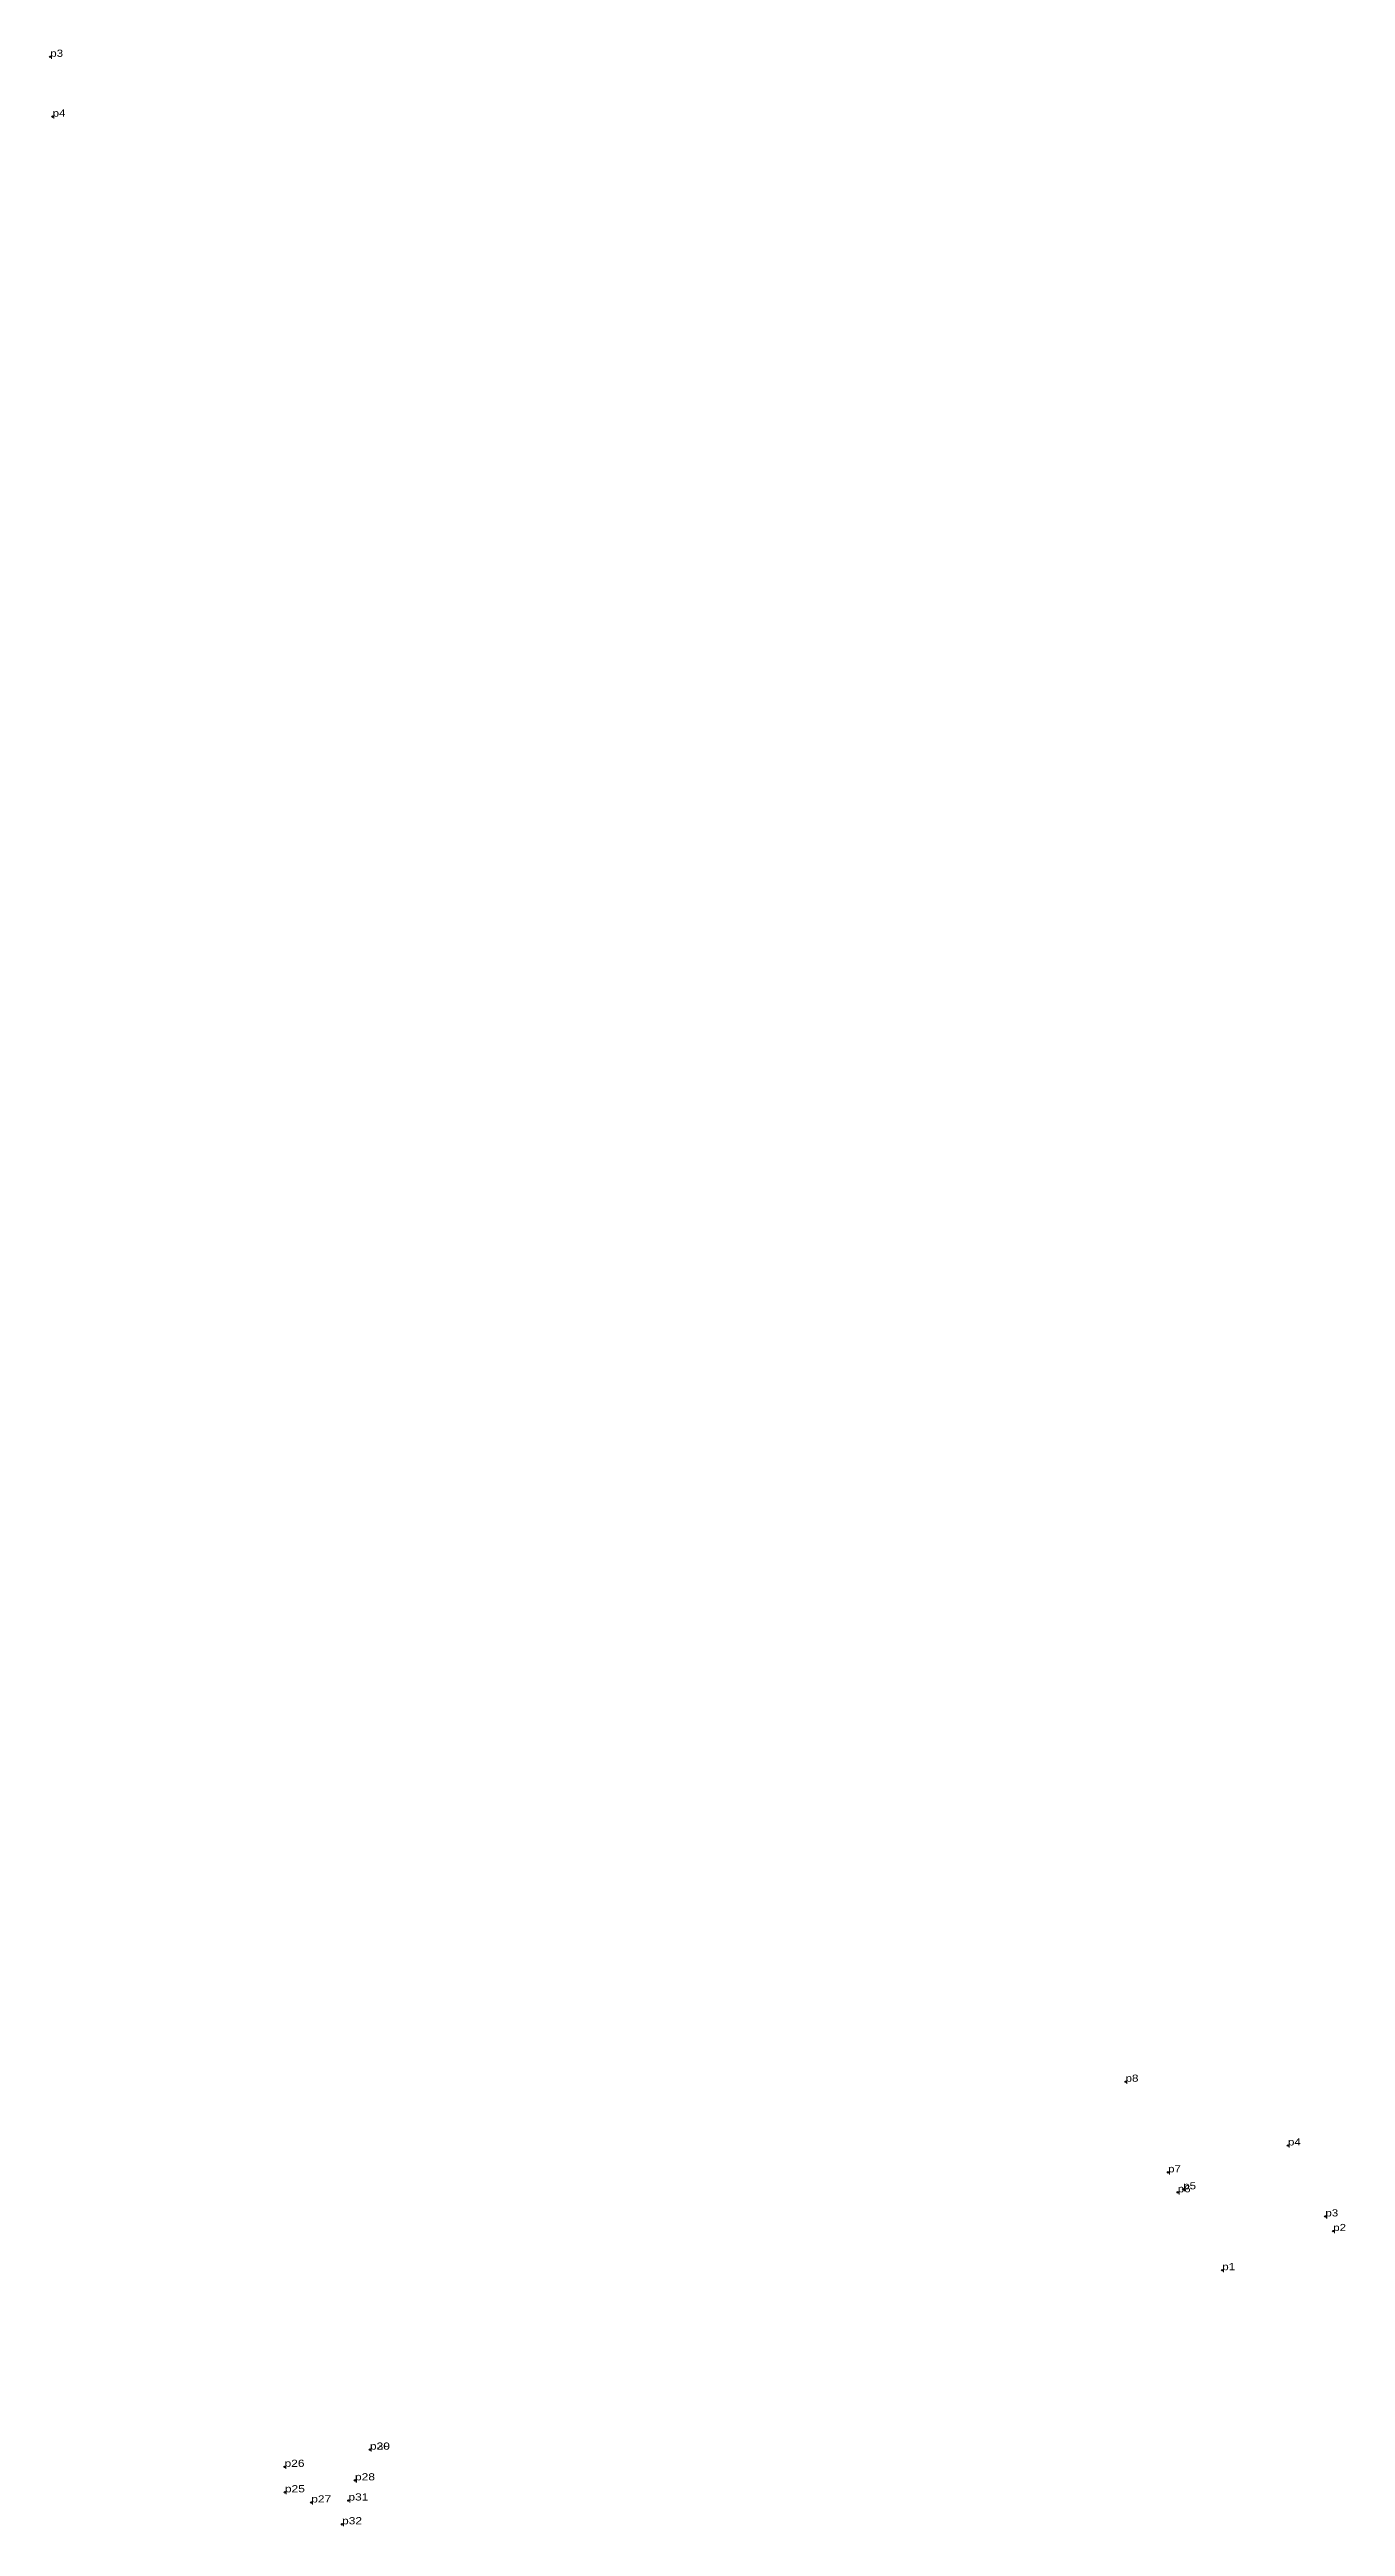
# Model space of a CAD drawing. Header units: metres. Extents: x 1 to 1819946, y -1 to 1851864.
# Drawn here: x 550241 to 550566, y 1838214 to 1838837 of the extents above; entities that cross this region are included whole.
import ezdxf

# ---------------------------------------------------------------- set-up
doc = ezdxf.new("R2010")
doc.units = ezdxf.units.M
doc.header["$LTSCALE"] = 0.72
doc.header["$PDMODE"] = 32
doc.header["$PDSIZE"] = 0.36
doc.layers.add('12', color=7, linetype='Continuous')
doc.layers.add('7', color=7, linetype='Continuous')

msp = doc.modelspace()

# ---------------------------------------------------------------- texts
at = {"layer": '12'}
for s, width, p in [('p3', 1.2, (550240.95, 1838834.86)), ('p3', 1.2, (550240.95, 1838834.86)), ('p3', 1.2, (550240.95, 1838834.86)), ('p3', 1.2, (550240.95, 1838834.86)), ('p4', 1.2, (550241.55, 1838819.82)), ('p4', 1.2, (550241.55, 1838819.82)), ('p4', 1.2, (550241.55, 1838819.82)), ('p4', 1.2, (550241.55, 1838819.82)), ('p8', 1.2, (550511.1, 1838325.92)), ('p4', 1.2, (550551.89, 1838309.9)), ('p7', 1.2, (550521.76, 1838303.14)), ('p6', 1.2, (550524.19, 1838298.12)), ('p5', 1.2, (550525.57, 1838298.88)), ('p3', 1.2, (550561.28, 1838292.07)), ('p2', 1.2, (550563.25, 1838288.39)), ('p1', 1.2, (550535.38, 1838278.56)), ('p26', 1.25, (550299.8, 1838229.12)), ('p30', 1.25, (550321.25, 1838233.45)), ('p29', 1.25, (550321.26, 1838233.46)), ('p25', 1.25, (550299.89, 1838222.73)), ('p28', 1.25, (550317.5, 1838225.73)), ('p27', 1.25, (550306.5, 1838220.17)), ('p31', 1.25, (550315.85, 1838220.67)), ('p32', 1.25, (550314.25, 1838214.69))]:
    msp.add_text(s, height=1.8, dxfattribs=dict(at, width=width)).set_placement(p)

# ---------------------------------------------------------------- linework, layer by layer
at = {"layer": '7'}
for p in [(550240.95, 1838834.86), (550241.55, 1838819.82), (550511.11, 1838325.92), (550551.89, 1838309.89), (550521.76, 1838303.14), (550524.19, 1838298.12), (550525.57, 1838298.88), (550561.27, 1838292.07), (550563.25, 1838288.39), (550535.38, 1838278.56), (550299.8, 1838229.11), (550321.25, 1838233.45), (550321.26, 1838233.46), (550317.5, 1838225.73), (550299.89, 1838222.73), (550306.5, 1838220.17), (550315.85, 1838220.67), (550314.25, 1838214.69)]:
    msp.add_point(p, dxfattribs=at)

msp.set_redraw_order([(e.dxf.handle, doc.entitydb.next_handle()) for e in msp.query("TEXT MTEXT ATTDEF DIMENSION ARC_DIMENSION")])  # texts and dimensions are drawn at this point

doc.saveas('drawing.dxf')
